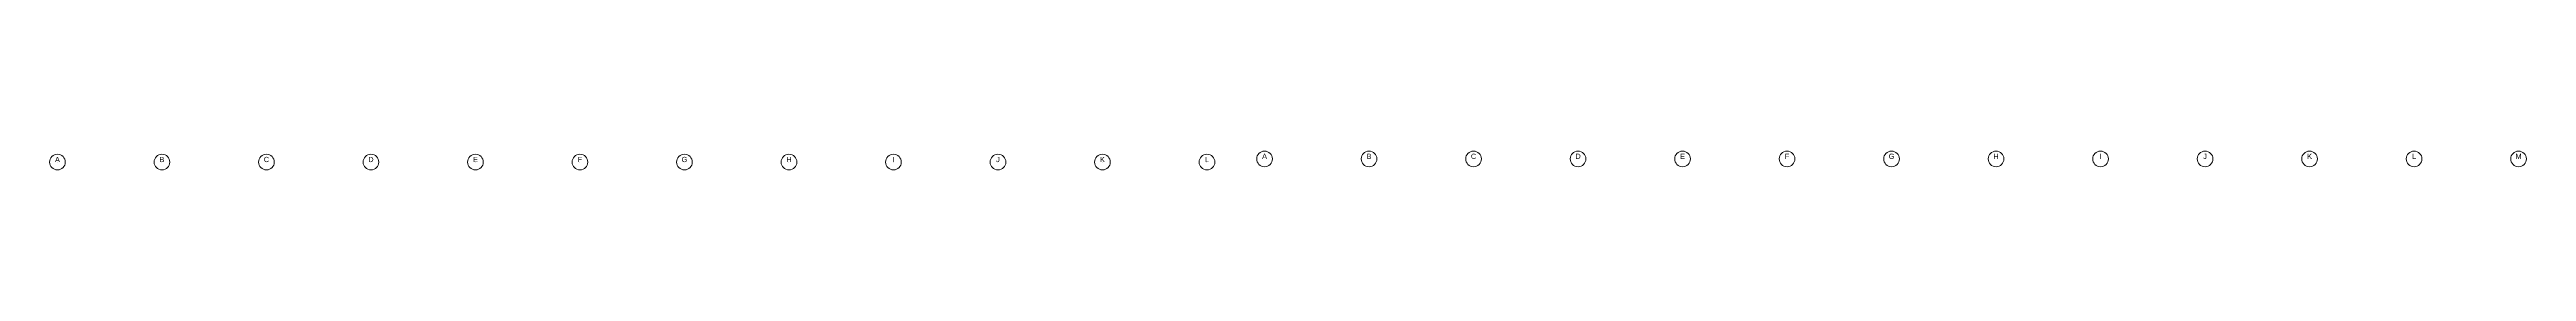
# Model space of a CAD drawing. Extents: x -6172 to 8039, y -4082 to 1639.
# Drawn here: x 2309 to 7997, y 1586 to 1630 of the extents above; entities that cross this region are included whole.
import ezdxf
from ezdxf.enums import TextEntityAlignment as Align

# ---------------------------------------------------------------- set-up
doc = ezdxf.new("R2010")
doc.units = 0
doc.header["$LTSCALE"] = 96
doc.header["$MEASUREMENT"] = 0
doc.layers.add('A-GRID-IDEN', color=2, linetype='CONTINUOUS', lineweight=0)
doc.styles.add('ARIAL', font='ARIAL', dxfattribs={"height": 0.2})

msp = doc.modelspace()

# ---------------------------------------------------------------- linework, layer by layer
at = {"layer": 'A-GRID-IDEN'}
for p, q in [((2326.9, 1604.5), (2326.9, 1604.5)), ((2345, 1604.5), (2345, 1604.5)), ((2566.9, 1604.5), (2566.9, 1604.5)), ((2585, 1604.5), (2585, 1604.5)), ((2806.9, 1604.5), (2806.9, 1604.5)), ((2825, 1604.5), (2825, 1604.5)), ((3046.9, 1604.5), (3046.9, 1604.5)), ((3065, 1604.5), (3065, 1604.5)), ((3286.9, 1604.5), (3286.9, 1604.5)), ((3305, 1604.5), (3305, 1604.5)), ((3526.9, 1604.5), (3526.9, 1604.5)), ((3545, 1604.5), (3545, 1604.5)), ((3766.9, 1604.5), (3766.9, 1604.5)), ((3785, 1604.5), (3785, 1604.5)), ((4006.9, 1604.5), (4006.9, 1604.5)), ((4025, 1604.5), (4025, 1604.5)), ((4246.9, 1604.5), (4246.9, 1604.5)), ((4265, 1604.5), (4265, 1604.5)), ((4486.9, 1604.5), (4486.9, 1604.5)), ((4505, 1604.5), (4505, 1604.5)), ((4726.9, 1604.5), (4726.9, 1604.5)), ((4745, 1604.5), (4745, 1604.5)), ((4966.9, 1604.5), (4966.9, 1604.5)), ((4985, 1604.5), (4985, 1604.5))]:
    msp.add_line(p, q, dxfattribs=at)
for centre in [(2326.9, 1604.5), (2566.9, 1604.5), (2806.9, 1604.5), (3046.9, 1604.5), (3286.9, 1604.5), (3526.9, 1604.5), (3766.9, 1604.5), (4006.9, 1604.5), (4246.9, 1604.5), (4486.9, 1604.5), (4726.9, 1604.5), (4966.9, 1604.5), (5099.2, 1611.8), (5339.2, 1611.8), (5579.2, 1611.8), (5819.2, 1611.8), (6059.2, 1611.8), (6299.2, 1611.8), (6539.2, 1611.8), (6779.2, 1611.8), (7019.2, 1611.8), (7259.2, 1611.8), (7499.2, 1611.8), (7739.2, 1611.8), (7979.2, 1611.8)]:
    msp.add_circle(centre, 18.1, dxfattribs=at)

# ---------------------------------------------------------------- texts
at = {"layer": 'A-GRID-IDEN', "style": 'ARIAL'}
for s, p in [('A', (2326.9, 1604.5)), ('B', (2566.9, 1604.5)), ('C', (2806.9, 1604.5)), ('D', (3046.9, 1604.5)), ('E', (3286.9, 1604.5)), ('F', (3526.9, 1604.5)), ('G', (3766.9, 1604.5)), ('H', (4006.9, 1604.5)), ('I', (4246.9, 1604.5)), ('J', (4486.9, 1604.5)), ('K', (4726.9, 1604.5)), ('L', (4966.9, 1604.5)), ('A', (5099.2, 1611.8)), ('B', (5339.2, 1611.8)), ('C', (5579.2, 1611.8)), ('D', (5819.2, 1611.8)), ('E', (6059.2, 1611.8)), ('F', (6299.2, 1611.8)), ('G', (6539.2, 1611.8)), ('H', (6779.2, 1611.8)), ('I', (7019.2, 1611.8)), ('J', (7259.2, 1611.8)), ('K', (7499.2, 1611.8)), ('L', (7739.2, 1611.8)), ('M', (7979.2, 1611.8))]:
    msp.add_text(s, height=12, dxfattribs=at).set_placement(p, align=Align.CENTER)

doc.saveas('drawing.dxf')
